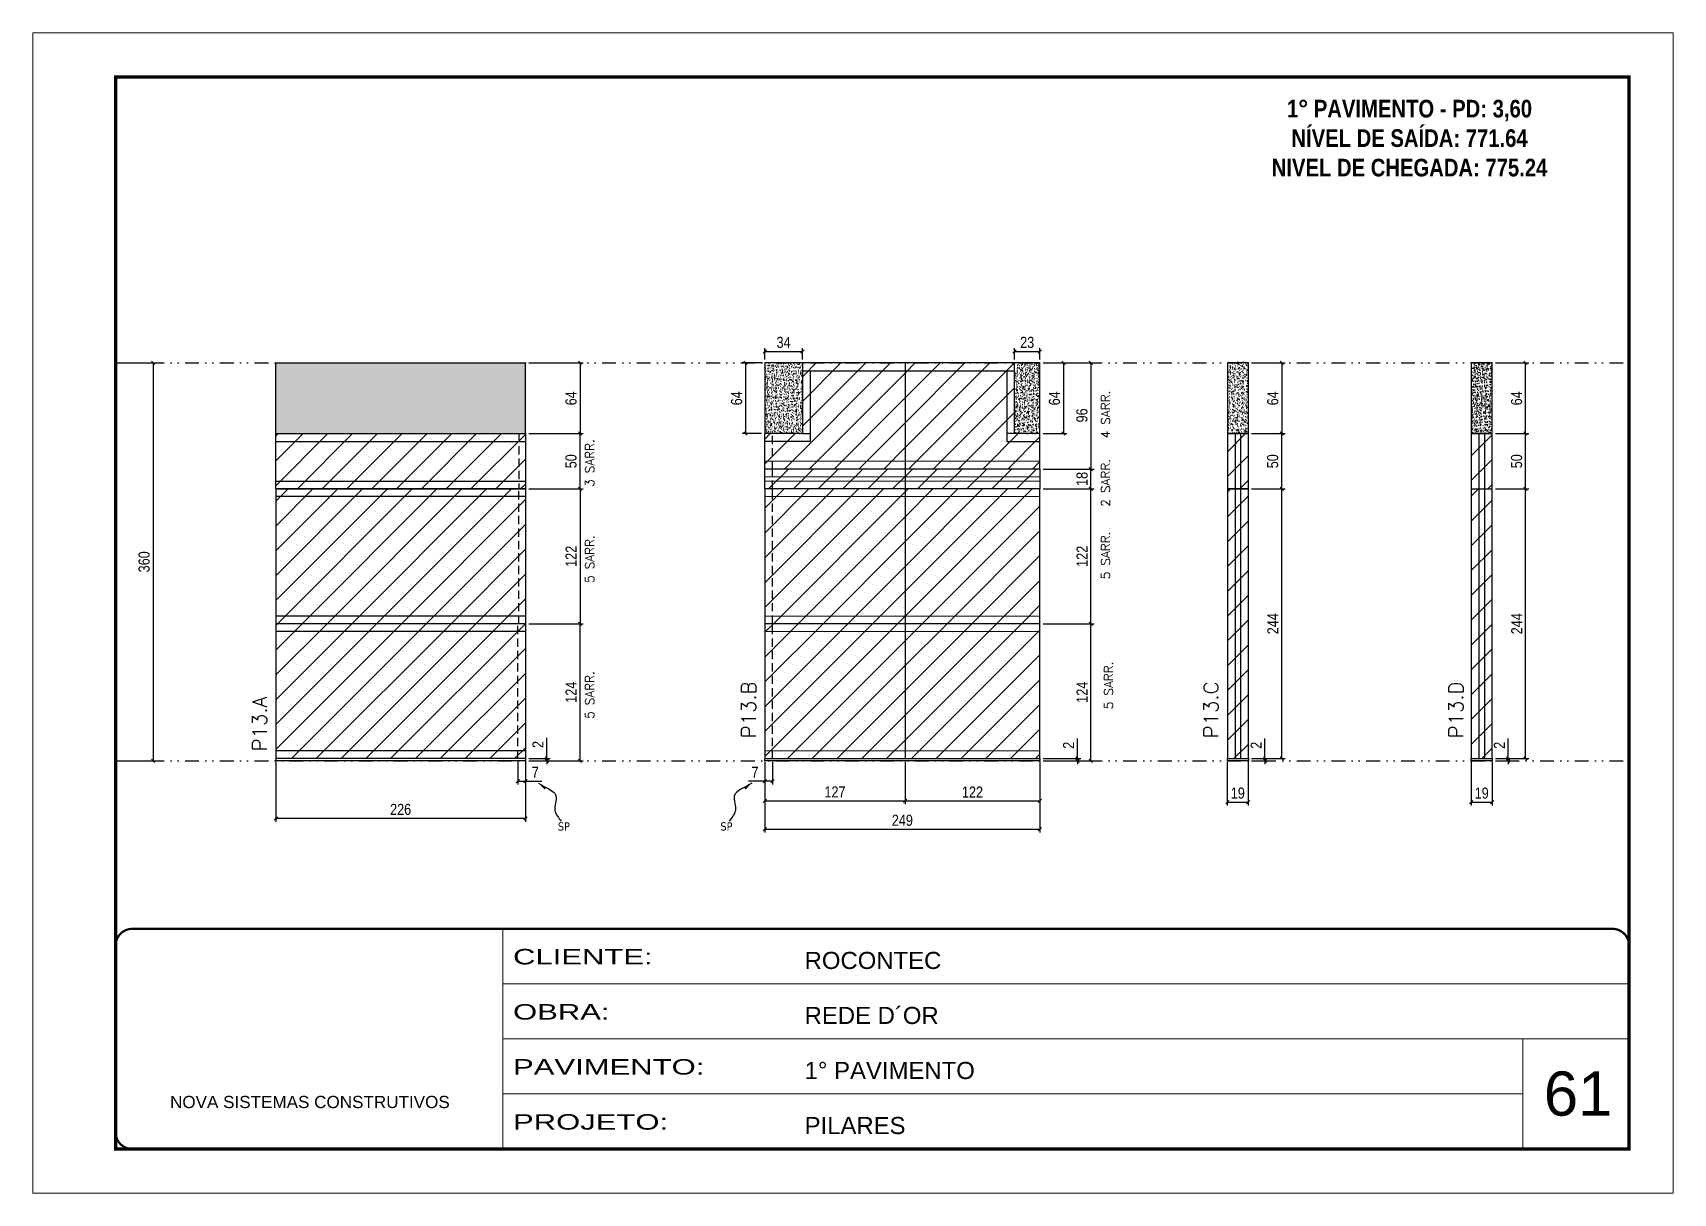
# Model space of a CAD drawing. Extents: x 2949 to 9203, y -16089 to 12527.
# Drawn here: x 2949 to 4434, y -5752 to -4702 of the extents above; entities that cross this region are included whole.
import ezdxf

# ---------------------------------------------------------------- set-up
doc = ezdxf.new("R2010")
doc.units = 0
for name, pattern in [('CONTINUO', [0]), ('DASHED', [0.75, 0.5, -0.25]), ('DIVIDE2', [0.625, 0.25, -0.125, 0, -0.125, 0, -0.125]), ('HIDDEN', [0.375, 0.25, -0.125])]:
    doc.linetypes.add(name, pattern=pattern)
for name, color, linetype, lineweight in [('CARIMBO', 255, 'Continuous', 9), ('Folhas', 255, 'Continuous', 9), ('Hachura', 251, 'Continuous', 9), ('Sarr 2.2x7', 40, 'Continuous', 9), ('SARRAFO DE PRESSAO', 251, 'DASHED', 9), ('Texto Seção', 7, 'Continuous', 15)]:
    doc.layers.add(name, color=color, linetype=linetype, lineweight=lineweight)
for name, color, linetype in [('COTA', 241, 'Continuous'), ('NOMENCLATURA', 7, 'Continuous'), ('Nível', 160, 'Continuous'), ('Painéis', 200, 'Continuous'), ('Romaneio', 10, 'Continuous'), ('SARR_2.2x7', 40, 'Continuous'), ('Sarrafo de Pressão', 42, 'HIDDEN'), ('texto', 7, 'Continuous')]:
    doc.layers.add(name, color=color, linetype=linetype)
doc.styles.add('ARIAL', font='arial.ttf')
doc.styles.add('COTA TECNICA', font='techl___.ttf', dxfattribs={"height": 10})
doc.styles.add('COTA TECNICA-50', font='techl___.ttf', dxfattribs={"height": 10})
doc.styles.add('REGUA-120', font='ROMANS.shx', dxfattribs={"height": 15})
doc.styles.add('ROMANC', font='techb___.ttf', dxfattribs={"height": 2.5})
doc.styles.add('ROMANS', font='romans.shx')
doc.styles.get("Standard").update_dxf_attribs({"font": 'arial.ttf'})
doc.styles.add('Tecnologia', font='')
doc.styles.get('Tecnologia').set_extended_font_data('Forgotten Futurist')
doc.dimstyles.new('COTA PAINEL-50', dxfattribs={"dimtxt": 10, "dimasz": 3, "dimexe": 3, "dimexo": 3, "dimgap": 3, "dimtad": 1, "dimdec": 1, "dimzin": 12, "dimdsep": 46, "dimtxsty": 'COTA TECNICA-50', "dimblk1": 'OBLIQUE', "dimblk2": 'OBLIQUE', "dimsah": 1, "dimcen": 0.9, "dimclrd": 4, "dimclre": 4, "dimclrt": 240, "dimadec": 1, "dimazin": 3, "dimtfac": 1, "dimtdec": 1, "dimtmove": 0, "dimatfit": 3, "dimfxl": 1, "dimtolj": 1, "dimtzin": 12, "dimarcsym": 0})
doc.dimstyles.new('PAINEL', dxfattribs={"dimtxt": 10, "dimasz": 3, "dimexe": 3, "dimexo": 3, "dimgap": 3, "dimtad": 1, "dimdec": 1, "dimzin": 12, "dimdsep": 46, "dimtxsty": 'COTA TECNICA', "dimblk1": 'OBLIQUE', "dimblk2": 'OBLIQUE', "dimsah": 1, "dimcen": 0.9, "dimclrd": 4, "dimclre": 4, "dimclrt": 240, "dimadec": 1, "dimazin": 3, "dimtfac": 1, "dimtdec": 1, "dimtmove": 0, "dimatfit": 3, "dimfxl": 1, "dimtolj": 1, "dimtzin": 12, "dimarcsym": 0})
doc.dimstyles.get("Standard").update_dxf_attribs({"dimtxt": 0.18, "dimasz": 0.18, "dimexe": 0.18, "dimexo": 0.0625, "dimgap": 0.09, "dimtad": 0, "dimtih": 1, "dimtoh": 1, "dimdec": 4, "dimzin": 0, "dimdsep": 46, "dimtxsty": 'Standard', "dimcen": 0.09, "dimadec": 0, "dimazin": 0, "dimtfac": 1, "dimtdec": 4, "dimtofl": 0, "dimtmove": 0, "dimatfit": 3, "dimfxl": 1, "dimtolj": 1, "dimtzin": 0, "dimarcsym": 0})
pattern_1 = [(45, (-129255.467, -37644.947), (-11.2253202, 11.2253202), [])]
pattern_2 = [(45, (-2336.75, -5158.344), (-11.22532, 11.22532), [])]
pattern_3 = [(50, (-129255.4665, -35333.7967), (5.46554007, -0.47817257), [0.5715, -6.2865]), (355, (-129255.4665, -35333.7967), (-1.05730264, 5.73170536), [0.4572, -5.02921753]), (100.4514447, (-129255.011, -35333.8366), (4.40823741, 5.25353256), [0.48570026, -5.34270734]), (46.1842, (-129255.4665, -35332.273), (8.13237123, -1.26126984), [0.85725, -9.42975]), (96.6355576, (-129254.789, -35332.378), (7.122124, 7.42278374), [0.7285507, -8.01406824]), (351.184151, (-129255.4665, -35332.273), (7.122124, 7.42278374), [0.685799, -7.54379196]), (21, (-129254.7045, -35332.6537), (4.54843174, -3.06795595), [0.5715, -6.2865]), (326, (-129254.7045, -35332.6537), (1.85406085, 5.52563898), [0.4572, -5.0292]), (71.451445, (-129254.3255, -35332.9094), (6.40249258, 2.45768307), [0.48570026, -5.34269813]), (37.5, (-129255.4665, -35333.7967), (0.092658098, 2.536651166), [0, -4.96824, 0, -5.1054, 0, -5.04825]), (7.5, (-129255.4665, -35333.7967), (2.004589875, 3.005417245), [0, -2.91084, 0, -4.85394, 0, -1.92405]), (327.5, (-129257.1658, -35333.7967), (4.067717855, -0.17186232), [0, -1.905, 0, -5.9436, 0, -7.8867]), (317.5, (-129257.9278, -35333.7967), (4.44387544, 0.76279473), [0, -2.4765, 0, -3.94716, 0, -5.6007])]
pattern_4 = [(45, (0, 1148.575), (-11.22532, 11.22532), [])]

msp = doc.modelspace()

# ---------------------------------------------------------------- texts
at = {"layer": 'CARIMBO', "style": 'ARIAL'}
msp.add_text('61', height=40, dxfattribs=at).set_placement((4316.89, -5681.75))
at = {"layer": 'NOMENCLATURA', "color": 2, "insert": (4195.36, -4735.83), "char_height": 16, "attachment_point": 2, "style": 'ROMANC'}
msp.add_mtext_dynamic_manual_height_columns('\\P1° PAVIMENTO - PD: 3,60\\PNÍVEL DE SAÍDA: 771.64\\PNIVEL DE CHEGADA: 775.24', width=300.2766, gutter_width=1, heights=[0], dxfattribs=at)
at = {"layer": 'texto', "color": 0, "char_height": 7.5, "attachment_point": 5}
for insert in [(3429.78, -5420.1), (3576.93, -5420.1)]:
    msp.add_mtext('{\\fTahoma|b0|i0|c0|p34;\\C4;SP}', dxfattribs=dict(at, insert=insert))
at = {"layer": 'Texto Seção', "linetype": 'Continuous', "style": 'ROMANS'}
for s, p in [('4 SARR.', (3924.15, -5068.92)), ('3 SARR.', (3457.15, -5112.77)), ('2 SARR.', (3924.15, -5130.73)), ('5 SARR.', (3457.15, -5199.69)), ('5 SARR.', (3924.15, -5196.39)), ('5 SARR.', (3457.15, -5322.7)), ('5 SARR.', (3926.86, -5313.98))]:
    msp.add_text(s, height=8, rotation=90, dxfattribs=at).set_placement(p)
at = {"layer": 'Texto Seção', "style": 'REGUA-120'}
msp.add_text('P13.A', height=13, rotation=90, dxfattribs=at).set_placement((3160.78, -5351.97))
at = {"layer": 'Texto Seção', "char_height": 13, "width": 285.3299, "attachment_point": 7, "rotation": 90, "style": 'REGUA-120'}
for s, insert in [('P13.B', (3603.68, -5340.14)), ('P13.C', (4022.12, -5340.14)), ('P13.D', (4243.91, -5340.14))]:
    msp.add_mtext(s, dxfattribs=dict(at, insert=insert))

# ---------------------------------------------------------------- blocks, each defined once
blk = doc.blocks.new('9999999999')
at = {"color": 30, "linetype": 'CONTINUO'}
for p, q in [((98564.6, 34230.2), (98564.6, 34429.4)), ((98564.6, 34379.6), (99584, 34379.6)), ((98564.6, 34329.8), (99488, 34329.8)), ((99584, 34329.8), (99488, 34329.8)), ((99488, 34329.8), (99488, 34230.2)), ((98564.6, 34280), (99488, 34280))]:
    blk.add_line(p, q, dxfattribs=at)
at = {"color": 30, "linetype": 'CONTINUO', "const_width": 2}
blk.add_lwpolyline([(99584, 34230.2), (99584, 34414.4, 0.414214), (99569, 34429.4), (98229, 34429.4, 0.414214), (98214, 34414.4), (98214, 34245.2, 0.414214), (98229, 34230.2), (99584, 34230.2)], format="xyb", dxfattribs=at)
at = {"layer": 'Folhas'}
blk.add_lwpolyline([(98139, 34190.2), (99624, 34190.2), (99624, 35240.2), (98139, 35240.2)], close=True, dxfattribs=at)
at = {"layer": 'Folhas', "color": 30, "const_width": 3}
blk.add_lwpolyline([(98214, 34230.2), (99584, 34230.2), (99584, 35200.2), (98214, 35200.2)], close=True, dxfattribs=at)
at = {"color": 7, "linetype": 'Continuous', "ltscale": 5, "style": 'ARIAL'}
for s, height, p in [('ROCONTEC', 15.48, (98837.7, 34393.1)), ('REDE D´OR', 15.48, (98837.7, 34343.3)), ('1° PAVIMENTO', 15.483, (98837.7, 34293.5)), ('NOVA SISTEMAS CONSTRUTIVOS', 11.059, (98263.2, 34267.2)), ('PILARES', 15.48, (98837.7, 34243.7))]:
    blk.add_text(s, height=height, dxfattribs=at).set_placement(p)
at = {"layer": 'Folhas', "color": 7, "style": 'Tecnologia', "width": 1.5}
for s, p in [('CLIENTE:', (98573.7, 34397.2)), ('OBRA:', (98573.7, 34347.3)), ('PAVIMENTO:', (98573.7, 34297.5)), ('PROJETO:', (98573.7, 34247.7))]:
    blk.add_text(s, height=14, dxfattribs=at).set_placement(p)
blk = doc.blocks.new('_Oblique')
at = {"color": 0, "linetype": 'ByBlock', "lineweight": -2}
blk.add_line((-0.5, -0.5), (0.5, 0.5), dxfattribs=at)
blk = doc.blocks.new('*D2394')
at = {"layer": 'COTA', "color": 4, "linetype": 'ByBlock', "lineweight": -2, "transparency": 16777216}
for p, q in [((3027, -5000.6), (3061, -5000.6)), ((3058, -5000.6), (3058, -5360.6)), ((3027, -5360.6), (3061, -5360.6))]:
    blk.add_line(p, q, dxfattribs=at)
at = {"layer": 'Defpoints', "color": 0, "linetype": 'ByBlock', "transparency": 16777216}
for p in [(3024, -5000.6), (3024, -5360.6), (3058, -5360.6)]:
    blk.add_point(p, dxfattribs=at)
at = {"layer": 'COTA', "color": 4, "linetype": 'ByBlock', "lineweight": -2, "transparency": 16777216, "xscale": 3, "yscale": 3, "zscale": 3}
for p, rotation in [((3058, -5000.6), 90), ((3058, -5360.6), 270)]:
    blk.add_blockref('_Oblique', p, dxfattribs=dict(at, rotation=rotation))
at = {"layer": 'COTA', "color": 240, "linetype": 'ByBlock', "transparency": 16777216, "insert": (3049.8, -5180.6), "char_height": 10, "attachment_point": 5, "rotation": 90, "style": 'COTA TECNICA'}
blk.add_mtext('\\A1;360', dxfattribs=at)
blk = doc.blocks.new('*D2362')
at = {"layer": 'COTA', "color": 4, "lineweight": -2, "transparency": 16777216}
for p, q in [((3169, -5361.6), (3169, -5415.8)), ((3395, -5361.6), (3395, -5415.8)), ((3395, -5412.8), (3169, -5412.8))]:
    blk.add_line(p, q, dxfattribs=at)
at = {"layer": 'Defpoints', "color": 0, "transparency": 16777216}
for p in [(3169, -5358.6), (3395, -5358.6), (3169, -5412.8)]:
    blk.add_point(p, dxfattribs=at)
at = {"layer": 'COTA', "color": 4, "lineweight": -2, "transparency": 16777216, "xscale": 3, "yscale": 3, "zscale": 3, "rotation": 180}
blk.add_blockref('_Oblique', (3169, -5412.8), dxfattribs=at)
at = {"layer": 'COTA', "color": 4, "lineweight": -2, "transparency": 16777216, "xscale": 3, "yscale": 3, "zscale": 3}
blk.add_blockref('_Oblique', (3395, -5412.8), dxfattribs=at)
at = {"layer": 'COTA', "color": 240, "transparency": 16777216, "insert": (3282, -5404.7), "char_height": 10, "attachment_point": 5, "style": 'COTA TECNICA'}
blk.add_mtext('\\A1;226', dxfattribs=at)
blk = doc.blocks.new('*D2363')
at = {"layer": 'COTA', "color": 4, "lineweight": -2, "transparency": 16777216}
for p, q in [((3388, -5361.6), (3388, -5382.1)), ((3395, -5363.6), (3395, -5382.1)), ((3388, -5379.1), (3395, -5379.1)), ((3395, -5379.1), (3409.7, -5379.1))]:
    blk.add_line(p, q, dxfattribs=at)
at = {"layer": 'Defpoints', "color": 0, "transparency": 16777216}
for p in [(3388, -5358.6), (3395, -5360.6), (3395, -5379.1)]:
    blk.add_point(p, dxfattribs=at)
at = {"layer": 'COTA', "color": 4, "lineweight": -2, "transparency": 16777216, "xscale": 3, "yscale": 3, "zscale": 3, "rotation": 180}
blk.add_blockref('_Oblique', (3388, -5379.1), dxfattribs=at)
at = {"layer": 'COTA', "color": 4, "lineweight": -2, "transparency": 16777216, "xscale": 3, "yscale": 3, "zscale": 3}
blk.add_blockref('_Oblique', (3395, -5379.1), dxfattribs=at)
at = {"layer": 'COTA', "color": 240, "transparency": 16777216, "insert": (3403.9, -5371), "char_height": 10, "attachment_point": 5, "style": 'COTA TECNICA-50'}
blk.add_mtext('\\A1;7', dxfattribs=at)
blk = doc.blocks.new('*D2364')
at = {"layer": 'Defpoints', "color": 0, "linetype": 'ByBlock', "transparency": 16777216}
for p in [(3395, -5236.6), (3444.4, -5236.6), (3395, -5360.6)]:
    blk.add_point(p, dxfattribs=at)
at = {"layer": 'Romaneio', "color": 4, "linetype": 'ByBlock', "lineweight": -2, "transparency": 16777216}
for p, q in [((3398, -5236.6), (3447.4, -5236.6)), ((3444.4, -5360.6), (3444.4, -5236.6)), ((3398, -5360.6), (3447.4, -5360.6))]:
    blk.add_line(p, q, dxfattribs=at)
at = {"layer": 'Romaneio', "color": 4, "linetype": 'ByBlock', "lineweight": -2, "transparency": 16777216, "xscale": 3, "yscale": 3, "zscale": 3}
for p, rotation in [((3444.4, -5236.6), 90), ((3444.4, -5360.6), 270)]:
    blk.add_blockref('_Oblique', p, dxfattribs=dict(at, rotation=rotation))
at = {"layer": 'Romaneio', "color": 240, "linetype": 'ByBlock', "transparency": 16777216, "insert": (3436.3, -5298.6), "char_height": 10, "attachment_point": 5, "rotation": 90, "style": 'COTA TECNICA'}
blk.add_mtext('\\A1;124', dxfattribs=at)
blk = doc.blocks.new('*D2365')
at = {"layer": 'COTA', "color": 4, "lineweight": -2, "transparency": 16777216}
for p, q in [((3414.3, -5358.6), (3414.3, -5339.8)), ((3398, -5358.6), (3417.3, -5358.6)), ((3398, -5360.6), (3417.3, -5360.6)), ((3414.3, -5360.6), (3414.3, -5358.6)), ((3414.3, -5360.6), (3414.3, -5363.6))]:
    blk.add_line(p, q, dxfattribs=at)
at = {"layer": 'Defpoints', "color": 0, "transparency": 16777216}
for p in [(3395, -5358.6), (3395, -5360.6), (3414.3, -5360.6)]:
    blk.add_point(p, dxfattribs=at)
at = {"layer": 'COTA', "color": 4, "lineweight": -2, "transparency": 16777216, "xscale": 3, "yscale": 3, "zscale": 3}
for p, rotation in [((3414.3, -5358.6), 270), ((3414.3, -5360.6), 90)]:
    blk.add_blockref('_Oblique', p, dxfattribs=dict(at, rotation=rotation))
at = {"layer": 'COTA', "color": 240, "transparency": 16777216, "insert": (3406.3, -5345.9), "char_height": 10, "attachment_point": 5, "rotation": 90, "style": 'COTA TECNICA-50'}
blk.add_mtext('\\A1;2', dxfattribs=at)
blk = doc.blocks.new('*D2366')
at = {"layer": 'COTA', "color": 4, "lineweight": -2, "transparency": 16777216}
for p, q in [((3611.7, -5361.6), (3611.7, -5425.6)), ((3860.7, -5361.6), (3860.7, -5425.6)), ((3611.7, -5422.6), (3860.7, -5422.6))]:
    blk.add_line(p, q, dxfattribs=at)
at = {"layer": 'Defpoints', "color": 0, "transparency": 16777216}
for p in [(3611.7, -5358.6), (3860.7, -5358.6), (3860.7, -5422.6)]:
    blk.add_point(p, dxfattribs=at)
at = {"layer": 'COTA', "color": 4, "lineweight": -2, "transparency": 16777216, "xscale": 3, "yscale": 3, "zscale": 3, "rotation": 180}
blk.add_blockref('_Oblique', (3611.7, -5422.6), dxfattribs=at)
at = {"layer": 'COTA', "color": 4, "lineweight": -2, "transparency": 16777216, "xscale": 3, "yscale": 3, "zscale": 3}
blk.add_blockref('_Oblique', (3860.7, -5422.6), dxfattribs=at)
at = {"layer": 'COTA', "color": 240, "transparency": 16777216, "insert": (3736.2, -5414.5), "char_height": 10, "attachment_point": 5, "style": 'COTA TECNICA'}
blk.add_mtext('\\A1;249', dxfattribs=at)
blk = doc.blocks.new('*D2367')
at = {"layer": 'COTA', "color": 4, "lineweight": -2, "transparency": 16777216}
for p, q in [((3611.7, -5363.6), (3611.7, -5382.1)), ((3618.7, -5361.6), (3618.7, -5382.1)), ((3611.7, -5379.1), (3597, -5379.1)), ((3618.7, -5379.1), (3611.7, -5379.1))]:
    blk.add_line(p, q, dxfattribs=at)
at = {"layer": 'Defpoints', "color": 0, "transparency": 16777216}
for p in [(3611.7, -5360.6), (3618.7, -5358.6), (3611.7, -5379.1)]:
    blk.add_point(p, dxfattribs=at)
at = {"layer": 'COTA', "color": 4, "lineweight": -2, "transparency": 16777216, "xscale": 3, "yscale": 3, "zscale": 3, "rotation": 180}
blk.add_blockref('_Oblique', (3611.7, -5379.1), dxfattribs=at)
at = {"layer": 'COTA', "color": 4, "lineweight": -2, "transparency": 16777216, "xscale": 3, "yscale": 3, "zscale": 3}
blk.add_blockref('_Oblique', (3618.7, -5379.1), dxfattribs=at)
at = {"layer": 'COTA', "color": 240, "transparency": 16777216, "insert": (3602.8, -5371), "char_height": 10, "attachment_point": 5, "style": 'COTA TECNICA-50'}
blk.add_mtext('\\A1;7', dxfattribs=at)
blk = doc.blocks.new('*D2368')
at = {"layer": 'COTA', "color": 4, "lineweight": -2, "transparency": 16777216}
for p, q in [((3863.7, -5236.6), (3909.9, -5236.6)), ((3906.9, -5360.6), (3906.9, -5236.6)), ((3863.7, -5360.6), (3909.9, -5360.6))]:
    blk.add_line(p, q, dxfattribs=at)
at = {"layer": 'Defpoints', "color": 0, "transparency": 16777216}
for p in [(3860.7, -5236.6), (3906.9, -5236.6), (3860.7, -5360.6)]:
    blk.add_point(p, dxfattribs=at)
at = {"layer": 'COTA', "color": 4, "lineweight": -2, "transparency": 16777216, "xscale": 3, "yscale": 3, "zscale": 3}
for p, rotation in [((3906.9, -5236.6), 90), ((3906.9, -5360.6), 270)]:
    blk.add_blockref('_Oblique', p, dxfattribs=dict(at, rotation=rotation))
at = {"layer": 'COTA', "color": 240, "transparency": 16777216, "insert": (3898.9, -5298.6), "char_height": 10, "attachment_point": 5, "rotation": 90, "style": 'COTA TECNICA-50'}
blk.add_mtext('\\A1;124', dxfattribs=at)
blk = doc.blocks.new('*D2369')
at = {"layer": 'COTA', "color": 4, "lineweight": -2, "transparency": 16777216}
for p, q in [((3894.7, -5358.6), (3894.7, -5340.5)), ((3863.7, -5358.6), (3897.7, -5358.6)), ((3863.7, -5360.6), (3897.7, -5360.6)), ((3894.7, -5360.6), (3894.7, -5358.6)), ((3894.7, -5360.6), (3894.7, -5363.6))]:
    blk.add_line(p, q, dxfattribs=at)
at = {"layer": 'Defpoints', "color": 0, "transparency": 16777216}
for p in [(3860.7, -5358.6), (3860.7, -5360.6), (3894.7, -5360.6)]:
    blk.add_point(p, dxfattribs=at)
at = {"layer": 'COTA', "color": 4, "lineweight": -2, "transparency": 16777216, "xscale": 3, "yscale": 3, "zscale": 3}
for p, rotation in [((3894.7, -5358.6), 270), ((3894.7, -5360.6), 90)]:
    blk.add_blockref('_Oblique', p, dxfattribs=dict(at, rotation=rotation))
at = {"layer": 'COTA', "color": 240, "transparency": 16777216, "insert": (3886.7, -5346.6), "char_height": 10, "attachment_point": 5, "rotation": 90, "style": 'COTA TECNICA-50'}
blk.add_mtext('\\A1;2', dxfattribs=at)
blk = doc.blocks.new('*D2370')
at = {"layer": 'COTA', "color": 4, "linetype": 'ByBlock', "lineweight": -2, "transparency": 16777216}
for p, q in [((3863.7, -5000.6), (3909.9, -5000.6)), ((3906.9, -5000.6), (3906.9, -5096.6)), ((3863.7, -5096.6), (3909.9, -5096.6))]:
    blk.add_line(p, q, dxfattribs=at)
at = {"layer": 'Defpoints', "color": 0, "linetype": 'ByBlock', "transparency": 16777216}
for p in [(3860.7, -5000.6), (3860.7, -5096.6), (3906.9, -5096.6)]:
    blk.add_point(p, dxfattribs=at)
at = {"layer": 'COTA', "color": 4, "linetype": 'ByBlock', "lineweight": -2, "transparency": 16777216, "xscale": 3, "yscale": 3, "zscale": 3}
for p, rotation in [((3906.9, -5000.6), 90), ((3906.9, -5096.6), 270)]:
    blk.add_blockref('_Oblique', p, dxfattribs=dict(at, rotation=rotation))
at = {"layer": 'COTA', "color": 240, "linetype": 'ByBlock', "transparency": 16777216, "insert": (3898.8, -5048.1), "char_height": 10, "attachment_point": 5, "rotation": 90, "style": 'COTA TECNICA'}
blk.add_mtext('\\A1;96', dxfattribs=at)
blk = doc.blocks.new('*D2371')
at = {"layer": 'COTA', "color": 4, "linetype": 'ByBlock', "lineweight": -2, "transparency": 16777216}
for p, q in [((3863.7, -5114.6), (3909.9, -5114.6)), ((3906.9, -5236.6), (3906.9, -5114.6)), ((3863.7, -5236.6), (3909.9, -5236.6))]:
    blk.add_line(p, q, dxfattribs=at)
at = {"layer": 'Defpoints', "color": 0, "linetype": 'ByBlock', "transparency": 16777216}
for p in [(3860.7, -5114.6), (3906.9, -5114.6), (3860.7, -5236.6)]:
    blk.add_point(p, dxfattribs=at)
at = {"layer": 'COTA', "color": 4, "linetype": 'ByBlock', "lineweight": -2, "transparency": 16777216, "xscale": 3, "yscale": 3, "zscale": 3}
for p, rotation in [((3906.9, -5114.6), 90), ((3906.9, -5236.6), 270)]:
    blk.add_blockref('_Oblique', p, dxfattribs=dict(at, rotation=rotation))
at = {"layer": 'COTA', "color": 240, "linetype": 'ByBlock', "transparency": 16777216, "insert": (3898.9, -5175.6), "char_height": 10, "attachment_point": 5, "rotation": 90, "style": 'COTA TECNICA'}
blk.add_mtext('\\A1;122', dxfattribs=at)
blk = doc.blocks.new('*D2395')
at = {"layer": 'COTA', "color": 4, "linetype": 'ByBlock', "lineweight": -2, "transparency": 16777216}
for p, q in [((3611.7, -5361.6), (3611.7, -5399.9)), ((3738.7, -5361.6), (3738.7, -5399.9)), ((3611.7, -5396.9), (3738.7, -5396.9))]:
    blk.add_line(p, q, dxfattribs=at)
at = {"layer": 'Defpoints', "color": 0, "linetype": 'ByBlock', "transparency": 16777216}
for p in [(3611.7, -5358.6), (3738.7, -5358.6), (3738.7, -5396.9)]:
    blk.add_point(p, dxfattribs=at)
at = {"layer": 'COTA', "color": 4, "linetype": 'ByBlock', "lineweight": -2, "transparency": 16777216, "xscale": 3, "yscale": 3, "zscale": 3, "rotation": 180}
blk.add_blockref('_Oblique', (3611.7, -5396.9), dxfattribs=at)
at = {"layer": 'COTA', "color": 4, "linetype": 'ByBlock', "lineweight": -2, "transparency": 16777216, "xscale": 3, "yscale": 3, "zscale": 3}
blk.add_blockref('_Oblique', (3738.7, -5396.9), dxfattribs=at)
at = {"layer": 'COTA', "color": 240, "linetype": 'ByBlock', "transparency": 16777216, "insert": (3675.2, -5388.8), "char_height": 10, "attachment_point": 5, "style": 'COTA TECNICA'}
blk.add_mtext('\\A1;127', dxfattribs=at)
blk = doc.blocks.new('*D2396')
at = {"layer": 'COTA', "color": 4, "linetype": 'ByBlock', "lineweight": -2, "transparency": 16777216}
for p, q in [((3738.7, -5361.6), (3738.7, -5399.9)), ((3860.7, -5363.6), (3860.7, -5399.9)), ((3738.7, -5396.9), (3860.7, -5396.9))]:
    blk.add_line(p, q, dxfattribs=at)
at = {"layer": 'Defpoints', "color": 0, "linetype": 'ByBlock', "transparency": 16777216}
for p in [(3738.7, -5358.6), (3860.7, -5360.6), (3860.7, -5396.9)]:
    blk.add_point(p, dxfattribs=at)
at = {"layer": 'COTA', "color": 4, "linetype": 'ByBlock', "lineweight": -2, "transparency": 16777216, "xscale": 3, "yscale": 3, "zscale": 3, "rotation": 180}
blk.add_blockref('_Oblique', (3738.7, -5396.9), dxfattribs=at)
at = {"layer": 'COTA', "color": 4, "linetype": 'ByBlock', "lineweight": -2, "transparency": 16777216, "xscale": 3, "yscale": 3, "zscale": 3}
blk.add_blockref('_Oblique', (3860.7, -5396.9), dxfattribs=at)
at = {"layer": 'COTA', "color": 240, "linetype": 'ByBlock', "transparency": 16777216, "insert": (3799.7, -5388.9), "char_height": 10, "attachment_point": 5, "style": 'COTA TECNICA'}
blk.add_mtext('\\A1;122', dxfattribs=at)
blk = doc.blocks.new('*D2383')
at = {"layer": 'COTA', "color": 4, "linetype": 'ByBlock', "lineweight": -2, "transparency": 16777216}
for p, q in [((3863.7, -5000.6), (3885, -5000.6)), ((3882, -5000.6), (3882, -5064.6)), ((3863.7, -5064.6), (3885, -5064.6))]:
    blk.add_line(p, q, dxfattribs=at)
at = {"layer": 'Defpoints', "color": 0, "linetype": 'ByBlock', "transparency": 16777216}
for p in [(3860.7, -5000.6), (3860.7, -5064.6), (3882, -5064.6)]:
    blk.add_point(p, dxfattribs=at)
at = {"layer": 'COTA', "color": 4, "linetype": 'ByBlock', "lineweight": -2, "transparency": 16777216, "xscale": 3, "yscale": 3, "zscale": 3}
for p, rotation in [((3882, -5000.6), 90), ((3882, -5064.6), 270)]:
    blk.add_blockref('_Oblique', p, dxfattribs=dict(at, rotation=rotation))
at = {"layer": 'COTA', "color": 240, "linetype": 'ByBlock', "transparency": 16777216, "insert": (3873.9, -5032.6), "char_height": 10, "attachment_point": 5, "rotation": 90, "style": 'COTA TECNICA'}
blk.add_mtext('\\A1;64', dxfattribs=at)
blk = doc.blocks.new('*D2384')
at = {"layer": 'COTA', "color": 4, "linetype": 'ByBlock', "lineweight": -2, "transparency": 16777216}
for p, q in [((3608.7, -5000.6), (3591.3, -5000.6)), ((3594.3, -5000.6), (3594.3, -5064.6)), ((3608.7, -5064.6), (3591.3, -5064.6))]:
    blk.add_line(p, q, dxfattribs=at)
at = {"layer": 'Defpoints', "color": 0, "linetype": 'ByBlock', "transparency": 16777216}
for p in [(3611.7, -5000.6), (3594.3, -5064.6), (3611.7, -5064.6)]:
    blk.add_point(p, dxfattribs=at)
at = {"layer": 'COTA', "color": 4, "linetype": 'ByBlock', "lineweight": -2, "transparency": 16777216, "xscale": 3, "yscale": 3, "zscale": 3}
for p, rotation in [((3594.3, -5000.6), 90), ((3594.3, -5064.6), 270)]:
    blk.add_blockref('_Oblique', p, dxfattribs=dict(at, rotation=rotation))
at = {"layer": 'COTA', "color": 240, "linetype": 'ByBlock', "transparency": 16777216, "insert": (3586.2, -5032.6), "char_height": 10, "attachment_point": 5, "rotation": 90, "style": 'COTA TECNICA'}
blk.add_mtext('\\A1;64', dxfattribs=at)
blk = doc.blocks.new('*D2385')
at = {"layer": 'COTA', "color": 4, "linetype": 'ByBlock', "lineweight": -2, "transparency": 16777216}
for p, q in [((3611.7, -4997.6), (3611.7, -4987.3)), ((3645.7, -4997.6), (3645.7, -4987.3)), ((3611.7, -4990.3), (3645.7, -4990.3))]:
    blk.add_line(p, q, dxfattribs=at)
at = {"layer": 'Defpoints', "color": 0, "linetype": 'ByBlock', "transparency": 16777216}
for p in [(3611.7, -5000.6), (3645.7, -4990.3), (3645.7, -5000.6)]:
    blk.add_point(p, dxfattribs=at)
at = {"layer": 'COTA', "color": 4, "linetype": 'ByBlock', "lineweight": -2, "transparency": 16777216, "xscale": 3, "yscale": 3, "zscale": 3, "rotation": 180}
blk.add_blockref('_Oblique', (3611.7, -4990.3), dxfattribs=at)
at = {"layer": 'COTA', "color": 4, "linetype": 'ByBlock', "lineweight": -2, "transparency": 16777216, "xscale": 3, "yscale": 3, "zscale": 3}
blk.add_blockref('_Oblique', (3645.7, -4990.3), dxfattribs=at)
at = {"layer": 'COTA', "color": 240, "linetype": 'ByBlock', "transparency": 16777216, "insert": (3628.7, -4982.1), "char_height": 10, "attachment_point": 5, "style": 'COTA TECNICA'}
blk.add_mtext('\\A1;34', dxfattribs=at)
blk = doc.blocks.new('*D2386')
at = {"layer": 'COTA', "color": 4, "linetype": 'ByBlock', "lineweight": -2, "transparency": 16777216}
for p, q in [((3837.7, -4997.6), (3837.7, -4987.3)), ((3860.7, -4997.6), (3860.7, -4987.3)), ((3837.7, -4990.3), (3860.7, -4990.3))]:
    blk.add_line(p, q, dxfattribs=at)
at = {"layer": 'Defpoints', "color": 0, "linetype": 'ByBlock', "transparency": 16777216}
for p in [(3837.7, -5000.6), (3860.7, -4990.3), (3860.7, -5000.6)]:
    blk.add_point(p, dxfattribs=at)
at = {"layer": 'COTA', "color": 4, "linetype": 'ByBlock', "lineweight": -2, "transparency": 16777216, "xscale": 3, "yscale": 3, "zscale": 3, "rotation": 180}
blk.add_blockref('_Oblique', (3837.7, -4990.3), dxfattribs=at)
at = {"layer": 'COTA', "color": 4, "linetype": 'ByBlock', "lineweight": -2, "transparency": 16777216, "xscale": 3, "yscale": 3, "zscale": 3}
blk.add_blockref('_Oblique', (3860.7, -4990.3), dxfattribs=at)
at = {"layer": 'COTA', "color": 240, "linetype": 'ByBlock', "transparency": 16777216, "insert": (3849.2, -4982.1), "char_height": 10, "attachment_point": 5, "style": 'COTA TECNICA'}
blk.add_mtext('\\A1;23', dxfattribs=at)
blk = doc.blocks.new('*D2387')
at = {"layer": 'COTA', "color": 4, "linetype": 'ByBlock', "lineweight": -2, "transparency": 16777216}
for p, q in [((3398, -5114.6), (3447.4, -5114.6)), ((3444.4, -5114.6), (3444.4, -5236.6)), ((3398, -5236.6), (3447.4, -5236.6))]:
    blk.add_line(p, q, dxfattribs=at)
at = {"layer": 'Defpoints', "color": 0, "linetype": 'ByBlock', "transparency": 16777216}
for p in [(3395, -5114.6), (3395, -5236.6), (3444.4, -5236.6)]:
    blk.add_point(p, dxfattribs=at)
at = {"layer": 'COTA', "color": 4, "linetype": 'ByBlock', "lineweight": -2, "transparency": 16777216, "xscale": 3, "yscale": 3, "zscale": 3}
for p, rotation in [((3444.4, -5114.6), 90), ((3444.4, -5236.6), 270)]:
    blk.add_blockref('_Oblique', p, dxfattribs=dict(at, rotation=rotation))
at = {"layer": 'COTA', "color": 240, "linetype": 'ByBlock', "transparency": 16777216, "insert": (3436.3, -5175.6), "char_height": 10, "attachment_point": 5, "rotation": 90, "style": 'COTA TECNICA'}
blk.add_mtext('\\A1;122', dxfattribs=at)
blk = doc.blocks.new('*D2388')
at = {"layer": 'COTA', "color": 4, "linetype": 'ByBlock', "lineweight": -2, "transparency": 16777216}
for p, q in [((3398, -5000.6), (3447.4, -5000.6)), ((3444.4, -5000.6), (3444.4, -5064.6)), ((3398, -5064.6), (3447.4, -5064.6))]:
    blk.add_line(p, q, dxfattribs=at)
at = {"layer": 'Defpoints', "color": 0, "linetype": 'ByBlock', "transparency": 16777216}
for p in [(3395, -5000.6), (3395, -5064.6), (3444.4, -5064.6)]:
    blk.add_point(p, dxfattribs=at)
at = {"layer": 'COTA', "color": 4, "linetype": 'ByBlock', "lineweight": -2, "transparency": 16777216, "xscale": 3, "yscale": 3, "zscale": 3}
for p, rotation in [((3444.4, -5000.6), 90), ((3444.4, -5064.6), 270)]:
    blk.add_blockref('_Oblique', p, dxfattribs=dict(at, rotation=rotation))
at = {"layer": 'COTA', "color": 240, "linetype": 'ByBlock', "transparency": 16777216, "insert": (3436.3, -5032.6), "char_height": 10, "attachment_point": 5, "rotation": 90, "style": 'COTA TECNICA'}
blk.add_mtext('\\A1;64', dxfattribs=at)
blk = doc.blocks.new('*D2349')
at = {"layer": 'COTA', "color": 4, "lineweight": -2, "transparency": 16777216}
for p, q in [((4030.4, -5361.6), (4030.4, -5401)), ((4049.4, -5361.6), (4049.4, -5401)), ((4030.4, -5398), (4049.4, -5398))]:
    blk.add_line(p, q, dxfattribs=at)
at = {"layer": 'Defpoints', "color": 0, "transparency": 16777216}
for p in [(4030.4, -5358.6), (4049.4, -5358.6), (4049.4, -5398)]:
    blk.add_point(p, dxfattribs=at)
at = {"layer": 'COTA', "color": 4, "lineweight": -2, "transparency": 16777216, "xscale": 3, "yscale": 3, "zscale": 3, "rotation": 180}
blk.add_blockref('_Oblique', (4030.4, -5398), dxfattribs=at)
at = {"layer": 'COTA', "color": 4, "lineweight": -2, "transparency": 16777216, "xscale": 3, "yscale": 3, "zscale": 3}
blk.add_blockref('_Oblique', (4049.4, -5398), dxfattribs=at)
at = {"layer": 'COTA', "color": 240, "transparency": 16777216, "insert": (4039.9, -5389.9), "char_height": 10, "attachment_point": 5, "style": 'COTA TECNICA'}
blk.add_mtext('\\A1;19', dxfattribs=at)
blk = doc.blocks.new('*D2350')
at = {"layer": 'COTA', "color": 4, "lineweight": -2, "transparency": 16777216}
for p, q in [((4251.2, -5361.6), (4251.2, -5401)), ((4270.2, -5361.6), (4270.2, -5401)), ((4251.2, -5398), (4270.2, -5398))]:
    blk.add_line(p, q, dxfattribs=at)
at = {"layer": 'Defpoints', "color": 0, "transparency": 16777216}
for p in [(4251.2, -5358.6), (4270.2, -5358.6), (4270.2, -5398)]:
    blk.add_point(p, dxfattribs=at)
at = {"layer": 'COTA', "color": 4, "lineweight": -2, "transparency": 16777216, "xscale": 3, "yscale": 3, "zscale": 3, "rotation": 180}
blk.add_blockref('_Oblique', (4251.2, -5398), dxfattribs=at)
at = {"layer": 'COTA', "color": 4, "lineweight": -2, "transparency": 16777216, "xscale": 3, "yscale": 3, "zscale": 3}
blk.add_blockref('_Oblique', (4270.2, -5398), dxfattribs=at)
at = {"layer": 'COTA', "color": 240, "transparency": 16777216, "insert": (4260.7, -5389.9), "char_height": 10, "attachment_point": 5, "style": 'COTA TECNICA'}
blk.add_mtext('\\A1;19', dxfattribs=at)
blk = doc.blocks.new('*D2351')
at = {"layer": 'COTA', "color": 4, "lineweight": -2, "transparency": 16777216}
for p, q in [((4273.2, -5000.6), (4303.4, -5000.6)), ((4300.4, -5064.6), (4300.4, -5000.6)), ((4273.2, -5064.6), (4303.4, -5064.6))]:
    blk.add_line(p, q, dxfattribs=at)
at = {"layer": 'Defpoints', "color": 0, "transparency": 16777216}
for p in [(4270.2, -5000.6), (4300.4, -5000.6), (4270.2, -5064.6)]:
    blk.add_point(p, dxfattribs=at)
at = {"layer": 'COTA', "color": 4, "lineweight": -2, "transparency": 16777216, "xscale": 3, "yscale": 3, "zscale": 3}
for p, rotation in [((4300.4, -5000.6), 90), ((4300.4, -5064.6), 270)]:
    blk.add_blockref('_Oblique', p, dxfattribs=dict(at, rotation=rotation))
at = {"layer": 'COTA', "color": 240, "transparency": 16777216, "insert": (4292.3, -5032.6), "char_height": 10, "attachment_point": 5, "rotation": 90, "style": 'COTA TECNICA'}
blk.add_mtext('\\A1;64', dxfattribs=at)
blk = doc.blocks.new('*D2352')
at = {"layer": 'COTA', "color": 4, "lineweight": -2, "transparency": 16777216}
for p, q in [((4064.5, -5358.6), (4064.5, -5340.5)), ((4052.4, -5358.6), (4067.5, -5358.6)), ((4052.4, -5360.6), (4067.5, -5360.6)), ((4064.5, -5360.6), (4064.5, -5358.6)), ((4064.5, -5360.6), (4064.5, -5363.6))]:
    blk.add_line(p, q, dxfattribs=at)
at = {"layer": 'Defpoints', "color": 0, "transparency": 16777216}
for p in [(4049.4, -5358.6), (4049.4, -5360.6), (4064.5, -5358.6)]:
    blk.add_point(p, dxfattribs=at)
at = {"layer": 'COTA', "color": 4, "lineweight": -2, "transparency": 16777216, "xscale": 3, "yscale": 3, "zscale": 3}
for p, rotation in [((4064.5, -5358.6), 270), ((4064.5, -5360.6), 90)]:
    blk.add_blockref('_Oblique', p, dxfattribs=dict(at, rotation=rotation))
at = {"layer": 'COTA', "color": 240, "transparency": 16777216, "insert": (4056.5, -5346.6), "char_height": 10, "attachment_point": 5, "rotation": 90, "style": 'COTA TECNICA-50'}
blk.add_mtext('\\A1;2', dxfattribs=at)
blk = doc.blocks.new('*D2389')
at = {"layer": 'COTA', "color": 4, "linetype": 'ByBlock', "lineweight": -2, "transparency": 16777216}
for p, q in [((4052.4, -5000.6), (4082.7, -5000.6)), ((4079.7, -5000.6), (4079.7, -5064.6)), ((4052.4, -5064.6), (4082.7, -5064.6))]:
    blk.add_line(p, q, dxfattribs=at)
at = {"layer": 'Defpoints', "color": 0, "linetype": 'ByBlock', "transparency": 16777216}
for p in [(4049.4, -5000.6), (4049.4, -5064.6), (4079.7, -5064.6)]:
    blk.add_point(p, dxfattribs=at)
at = {"layer": 'COTA', "color": 4, "linetype": 'ByBlock', "lineweight": -2, "transparency": 16777216, "xscale": 3, "yscale": 3, "zscale": 3}
for p, rotation in [((4079.7, -5000.6), 90), ((4079.7, -5064.6), 270)]:
    blk.add_blockref('_Oblique', p, dxfattribs=dict(at, rotation=rotation))
at = {"layer": 'COTA', "color": 240, "linetype": 'ByBlock', "transparency": 16777216, "insert": (4071.6, -5032.6), "char_height": 10, "attachment_point": 5, "rotation": 90, "style": 'COTA TECNICA'}
blk.add_mtext('\\A1;64', dxfattribs=at)
blk = doc.blocks.new('*D2390')
at = {"layer": 'COTA', "color": 4, "linetype": 'ByBlock', "lineweight": -2, "transparency": 16777216}
for p, q in [((4052.4, -5114.6), (4082.7, -5114.6)), ((4079.7, -5358.6), (4079.7, -5114.6)), ((4052.4, -5358.6), (4082.7, -5358.6))]:
    blk.add_line(p, q, dxfattribs=at)
at = {"layer": 'Defpoints', "color": 0, "linetype": 'ByBlock', "transparency": 16777216}
for p in [(4049.4, -5114.6), (4079.7, -5114.6), (4049.4, -5358.6)]:
    blk.add_point(p, dxfattribs=at)
at = {"layer": 'COTA', "color": 4, "linetype": 'ByBlock', "lineweight": -2, "transparency": 16777216, "xscale": 3, "yscale": 3, "zscale": 3}
for p, rotation in [((4079.7, -5114.6), 90), ((4079.7, -5358.6), 270)]:
    blk.add_blockref('_Oblique', p, dxfattribs=dict(at, rotation=rotation))
at = {"layer": 'COTA', "color": 240, "linetype": 'ByBlock', "transparency": 16777216, "insert": (4071.6, -5236.6), "char_height": 10, "attachment_point": 5, "rotation": 90, "style": 'COTA TECNICA'}
blk.add_mtext('\\A1;244', dxfattribs=at)
blk = doc.blocks.new('*D2397')
at = {"layer": 'COTA', "color": 4, "linetype": 'ByBlock', "lineweight": -2, "transparency": 16777216}
for p, q in [((4052.4, -5064.6), (4082.7, -5064.6)), ((4079.7, -5114.6), (4079.7, -5064.6)), ((4052.4, -5114.6), (4082.7, -5114.6))]:
    blk.add_line(p, q, dxfattribs=at)
at = {"layer": 'Defpoints', "color": 0, "linetype": 'ByBlock', "transparency": 16777216}
for p in [(4049.4, -5064.6), (4079.7, -5064.6), (4049.4, -5114.6)]:
    blk.add_point(p, dxfattribs=at)
at = {"layer": 'COTA', "color": 4, "linetype": 'ByBlock', "lineweight": -2, "transparency": 16777216, "xscale": 3, "yscale": 3, "zscale": 3}
for p, rotation in [((4079.7, -5064.6), 90), ((4079.7, -5114.6), 270)]:
    blk.add_blockref('_Oblique', p, dxfattribs=dict(at, rotation=rotation))
at = {"layer": 'COTA', "color": 240, "linetype": 'ByBlock', "transparency": 16777216, "insert": (4071.5, -5089.6), "char_height": 10, "attachment_point": 5, "rotation": 90, "style": 'COTA TECNICA'}
blk.add_mtext('\\A1;50', dxfattribs=at)
blk = doc.blocks.new('*D2372')
at = {"layer": 'COTA', "color": 4, "linetype": 'ByBlock', "lineweight": -2, "transparency": 16777216}
for p, q in [((4273.2, -5114.6), (4303.4, -5114.6)), ((4300.4, -5358.6), (4300.4, -5114.6)), ((4273.2, -5358.6), (4303.4, -5358.6))]:
    blk.add_line(p, q, dxfattribs=at)
at = {"layer": 'Defpoints', "color": 0, "linetype": 'ByBlock', "transparency": 16777216}
for p in [(4270.2, -5114.6), (4300.4, -5114.6), (4270.2, -5358.6)]:
    blk.add_point(p, dxfattribs=at)
at = {"layer": 'COTA', "color": 4, "linetype": 'ByBlock', "lineweight": -2, "transparency": 16777216, "xscale": 3, "yscale": 3, "zscale": 3}
for p, rotation in [((4300.4, -5114.6), 90), ((4300.4, -5358.6), 270)]:
    blk.add_blockref('_Oblique', p, dxfattribs=dict(at, rotation=rotation))
at = {"layer": 'COTA', "color": 240, "linetype": 'ByBlock', "transparency": 16777216, "insert": (4292.4, -5236.6), "char_height": 10, "attachment_point": 5, "rotation": 90, "style": 'COTA TECNICA'}
blk.add_mtext('\\A1;244', dxfattribs=at)
blk = doc.blocks.new('*D2373')
at = {"layer": 'COTA', "color": 4, "linetype": 'ByBlock', "lineweight": -2, "transparency": 16777216}
for p, q in [((4273.2, -5064.6), (4303.4, -5064.6)), ((4300.4, -5114.6), (4300.4, -5064.6)), ((4273.2, -5114.6), (4303.4, -5114.6))]:
    blk.add_line(p, q, dxfattribs=at)
at = {"layer": 'Defpoints', "color": 0, "linetype": 'ByBlock', "transparency": 16777216}
for p in [(4270.2, -5064.6), (4300.4, -5064.6), (4270.2, -5114.6)]:
    blk.add_point(p, dxfattribs=at)
at = {"layer": 'COTA', "color": 4, "linetype": 'ByBlock', "lineweight": -2, "transparency": 16777216, "xscale": 3, "yscale": 3, "zscale": 3}
for p, rotation in [((4300.4, -5064.6), 90), ((4300.4, -5114.6), 270)]:
    blk.add_blockref('_Oblique', p, dxfattribs=dict(at, rotation=rotation))
at = {"layer": 'COTA', "color": 240, "linetype": 'ByBlock', "transparency": 16777216, "insert": (4292.3, -5089.6), "char_height": 10, "attachment_point": 5, "rotation": 90, "style": 'COTA TECNICA'}
blk.add_mtext('\\A1;50', dxfattribs=at)
blk = doc.blocks.new('*D2398')
at = {"layer": 'COTA', "color": 4, "linetype": 'ByBlock', "lineweight": -2, "transparency": 16777216}
for p, q in [((4284.7, -5358.6), (4284.7, -5340.5)), ((4273.2, -5358.6), (4287.7, -5358.6)), ((4273.2, -5360.6), (4287.7, -5360.6)), ((4284.7, -5360.6), (4284.7, -5358.6)), ((4284.7, -5360.6), (4284.7, -5363.6))]:
    blk.add_line(p, q, dxfattribs=at)
at = {"layer": 'Defpoints', "color": 0, "linetype": 'ByBlock', "transparency": 16777216}
for p in [(4270.2, -5358.6), (4270.2, -5360.6), (4284.7, -5358.6)]:
    blk.add_point(p, dxfattribs=at)
at = {"layer": 'COTA', "color": 4, "linetype": 'ByBlock', "lineweight": -2, "transparency": 16777216, "xscale": 3, "yscale": 3, "zscale": 3}
for p, rotation in [((4284.7, -5358.6), 270), ((4284.7, -5360.6), 90)]:
    blk.add_blockref('_Oblique', p, dxfattribs=dict(at, rotation=rotation))
at = {"layer": 'COTA', "color": 240, "linetype": 'ByBlock', "transparency": 16777216, "insert": (4276.7, -5346.6), "char_height": 10, "attachment_point": 5, "rotation": 90, "style": 'COTA TECNICA'}
blk.add_mtext('\\A1;2', dxfattribs=at)
blk = doc.blocks.new('*D2400')
at = {"layer": 'COTA', "color": 4, "lineweight": -2, "transparency": 16777216}
for p, q in [((3398, -5064.6), (3447.4, -5064.6)), ((3444.4, -5114.6), (3444.4, -5064.6)), ((3398, -5114.6), (3447.4, -5114.6))]:
    blk.add_line(p, q, dxfattribs=at)
at = {"layer": 'Defpoints', "color": 0, "transparency": 16777216}
for p in [(3395, -5064.6), (3444.4, -5064.6), (3395, -5114.6)]:
    blk.add_point(p, dxfattribs=at)
at = {"layer": 'COTA', "color": 4, "lineweight": -2, "transparency": 16777216, "xscale": 3, "yscale": 3, "zscale": 3}
for p, rotation in [((3444.4, -5064.6), 90), ((3444.4, -5114.6), 270)]:
    blk.add_blockref('_Oblique', p, dxfattribs=dict(at, rotation=rotation))
at = {"layer": 'COTA', "color": 240, "transparency": 16777216, "insert": (3436.3, -5089.6), "char_height": 10, "attachment_point": 5, "rotation": 90, "style": 'COTA TECNICA'}
blk.add_mtext('\\A1;50', dxfattribs=at)
blk = doc.blocks.new('*D2401')
at = {"layer": 'COTA', "color": 4, "lineweight": -2, "transparency": 16777216}
for p, q in [((3863.7, -5096.6), (3909.9, -5096.6)), ((3906.9, -5114.6), (3906.9, -5096.6)), ((3863.7, -5114.6), (3909.9, -5114.6))]:
    blk.add_line(p, q, dxfattribs=at)
at = {"layer": 'Defpoints', "color": 0, "transparency": 16777216}
for p in [(3860.7, -5096.6), (3906.9, -5096.6), (3860.7, -5114.6)]:
    blk.add_point(p, dxfattribs=at)
at = {"layer": 'COTA', "color": 4, "lineweight": -2, "transparency": 16777216, "xscale": 3, "yscale": 3, "zscale": 3}
for p, rotation in [((3906.9, -5096.6), 90), ((3906.9, -5114.6), 270)]:
    blk.add_blockref('_Oblique', p, dxfattribs=dict(at, rotation=rotation))
at = {"layer": 'COTA', "color": 240, "transparency": 16777216, "insert": (3898.9, -5105.6), "char_height": 10, "attachment_point": 5, "rotation": 90, "style": 'COTA TECNICA'}
blk.add_mtext('\\A1;18', dxfattribs=at)

# ---------------------------------------------------------------- dimensions: what is measured, and where the dimension line sits
at = {"layer": 'COTA', "linetype": 'ByBlock'}
for base, p1, p2, picture, middle in [((3645.71, -4990.34), (3611.71, -5000.61), (3645.71, -5000.61), '*D2385', (3628.71, -4982.12)), ((3738.71, -5396.92), (3611.71, -5358.61), (3738.71, -5358.61), '*D2395', (3675.21, -5388.85))]:
    dim = msp.add_linear_dim(base=base, p1=p1, p2=p2, dimstyle='PAINEL', dxfattribs=at)
    dim.commit()
    dim.dimension.update_dxf_attribs({"geometry": picture, "text_midpoint": middle})
for base, p1, p2, picture, middle in [((3860.71, -4990.34), (3837.71, -5000.61), (3860.71, -5000.61), '*D2386', (3849.21, -4982.12)), ((3860.71, -5396.92), (3738.71, -5358.61), (3860.71, -5360.61), '*D2396', (3799.71, -5388.86))]:
    dim = msp.add_linear_dim(base=base, p1=p1, p2=p2, dimstyle='PAINEL', override={"dimtmove": 1}, dxfattribs=at)
    dim.commit()
    dim.dimension.update_dxf_attribs({"geometry": picture, "text_midpoint": middle})
for base, p1, p2, picture, middle in [((3058.03, -5360.61), (3024.03, -5000.61), (3024.03, -5360.61), '*D2394', (3049.81, -5180.61)), ((3444.37, -5064.61), (3395, -5000.61), (3395, -5064.61), '*D2388', (3436.27, -5032.61)), ((3594.3, -5064.61), (3611.71, -5000.61), (3611.71, -5064.61), '*D2384', (3586.2, -5032.61)), ((3882.02, -5064.61), (3860.71, -5000.61), (3860.71, -5064.61), '*D2383', (3873.92, -5032.61)), ((4079.66, -5064.61), (4049.45, -5000.61), (4049.45, -5064.61), '*D2389', (4071.55, -5032.61)), ((3444.37, -5236.61), (3395, -5114.61), (3395, -5236.61), '*D2387', (3436.31, -5175.61)), ((3906.95, -5114.61), (3860.71, -5236.61), (3860.71, -5114.61), '*D2371', (3898.89, -5175.61)), ((4079.66, -5114.61), (4049.45, -5358.61), (4049.45, -5114.61), '*D2390', (4071.58, -5236.61)), ((4300.44, -5114.61), (4270.23, -5358.61), (4270.23, -5114.61), '*D2372', (4292.37, -5236.61)), ((4284.65, -5358.61), (4270.23, -5360.61), (4270.23, -5358.61), '*D2398', (4276.65, -5346.55))]:
    dim = msp.add_linear_dim(base=base, p1=p1, p2=p2, angle=90, dimstyle='PAINEL', dxfattribs=at)
    dim.commit()
    dim.dimension.update_dxf_attribs({"geometry": picture, "text_midpoint": middle})
dim = msp.add_linear_dim(base=(3906.95, -5096.61), p1=(3860.71, -5000.61), p2=(3860.71, -5096.61), angle=90, dimstyle='PAINEL', dxfattribs=at)
dim.commit()
dim.dimension.update_dxf_attribs({"geometry": '*D2370', "text_midpoint": (3906.95, -5048.11), "dimtype": 160})
at = {"layer": 'COTA'}
for base, p1, p2, angle, picture, middle in [((4300.44, -5000.61), (4270.23, -5064.61), (4270.23, -5000.61), 90, '*D2351', (4292.34, -5032.61)), ((3169, -5412.78), (3395, -5358.61), (3169, -5358.61), 180, '*D2362', (3282, -5404.68))]:
    dim = msp.add_linear_dim(base=base, p1=p1, p2=p2, angle=angle, dimstyle='PAINEL', override={"dimarcsym": 2}, dxfattribs=at)
    dim.commit()
    dim.dimension.update_dxf_attribs({"geometry": picture, "text_midpoint": middle})
for base, p1, p2, angle, dimstyle, picture, middle in [((3444.37, -5064.61), (3395, -5114.61), (3395, -5064.61), 90, 'PAINEL', '*D2400', (3436.26, -5089.61)), ((3906.95, -5096.61), (3860.71, -5114.61), (3860.71, -5096.61), 90, 'PAINEL', '*D2401', (3898.85, -5105.61)), ((3906.95, -5236.61), (3860.71, -5360.61), (3860.71, -5236.61), 90, 'COTA PAINEL-50', '*D2368', (3898.88, -5298.61)), ((3611.71, -5379.12), (3618.71, -5358.61), (3611.71, -5360.61), 180, 'COTA PAINEL-50', '*D2367', (3602.85, -5371.05))]:
    dim = msp.add_linear_dim(base=base, p1=p1, p2=p2, angle=angle, dimstyle=dimstyle, dxfattribs=at)
    dim.commit()
    dim.dimension.update_dxf_attribs({"geometry": picture, "text_midpoint": middle})
at = {"layer": 'COTA', "linetype": 'ByBlock'}
for base, p1, p2, picture, middle in [((4079.66, -5064.61), (4049.45, -5114.61), (4049.45, -5064.61), '*D2397', (4071.55, -5089.61)), ((4300.44, -5064.61), (4270.23, -5114.61), (4270.23, -5064.61), '*D2373', (4292.33, -5089.61))]:
    dim = msp.add_linear_dim(base=base, p1=p1, p2=p2, angle=90, dimstyle='PAINEL', override={"dimtmove": 1}, dxfattribs=at)
    dim.commit()
    dim.dimension.update_dxf_attribs({"geometry": picture, "text_midpoint": middle})
at = {"layer": 'COTA'}
for base, p1, p2, picture, middle in [((3414.26, -5360.61), (3395, -5358.61), (3395, -5360.61), '*D2365', (3414.26, -5345.86)), ((3894.72, -5360.61), (3860.71, -5358.61), (3860.71, -5360.61), '*D2369', (3894.72, -5346.55)), ((4064.54, -5358.61), (4049.45, -5360.61), (4049.45, -5358.61), '*D2352', (4064.54, -5346.55))]:
    dim = msp.add_linear_dim(base=base, p1=p1, p2=p2, angle=90, dimstyle='COTA PAINEL-50', dxfattribs=at)
    dim.commit()
    dim.dimension.update_dxf_attribs({"geometry": picture, "text_midpoint": middle, "dimtype": 160})
dim = msp.add_linear_dim(base=(3395, -5379.12), p1=(3388, -5358.61), p2=(3395, -5360.61), dimstyle='COTA PAINEL-50', dxfattribs=at)
dim.commit()
dim.dimension.update_dxf_attribs({"geometry": '*D2363', "text_midpoint": (3403.87, -5371.05)})
for base, p1, p2, picture, middle in [((3860.71, -5422.56), (3611.71, -5358.61), (3860.71, -5358.61), '*D2366', (3736.21, -5414.46)), ((4049.45, -5397.95), (4030.45, -5358.61), (4049.45, -5358.61), '*D2349', (4039.95, -5389.87)), ((4270.23, -5397.95), (4251.23, -5358.61), (4270.23, -5358.61), '*D2350', (4260.73, -5389.87))]:
    dim = msp.add_linear_dim(base=base, p1=p1, p2=p2, dimstyle='PAINEL', override={"dimarcsym": 2}, dxfattribs=at)
    dim.commit()
    dim.dimension.update_dxf_attribs({"geometry": picture, "text_midpoint": middle})
at = {"layer": 'Romaneio', "linetype": 'ByBlock'}
dim = msp.add_aligned_dim(p1=(3395, -5360.61), p2=(3395, -5236.61), distance=-49.37, dimstyle='PAINEL', dxfattribs=at)
dim.commit()
dim.dimension.update_dxf_attribs({"geometry": '*D2364', "text_midpoint": (3436.3, -5298.61)})

# ---------------------------------------------------------------- hatches: boundary and pattern name
at = {"layer": 'COTA', "linetype": 'ByBlock'}
h = msp.add_hatch(dxfattribs=at)
h.set_pattern_fill('AR-CONC', color=256, scale=0.03)
h.set_pattern_definition([(50, (-129255.4665, -35333.7967), (5.46554007, -0.47817257), [0.5715, -6.2865]), (355, (-129255.4665, -35333.7967), (-1.05730264, 5.73170536), [0.4572, -5.02921753]), (100.4514447, (-129255.011, -35333.8366), (4.40823741, 5.25353256), [0.48570026, -5.34270734]), (46.1842, (-129255.4665, -35332.273), (8.13237123, -1.26126984), [0.85725, -9.42975]), (96.6355576, (-129254.789, -35332.378), (7.122124, 7.42278374), [0.7285507, -8.01406824]), (351.184151, (-129255.4665, -35332.273), (7.122124, 7.42278374), [0.685799, -7.54379196]), (21, (-129254.7045, -35332.6537), (4.54843174, -3.06795595), [0.5715, -6.2865]), (326, (-129254.7045, -35332.6537), (1.85406085, 5.52563898), [0.4572, -5.0292]), (71.451445, (-129254.3255, -35332.9094), (6.40249258, 2.45768307), [0.48570026, -5.34269813]), (37.5, (-129255.4665, -35333.7967), (0.092658098, 2.536651166), [0, -4.96824, 0, -5.1054, 0, -5.04825]), (7.5, (-129255.4665, -35333.7967), (2.004589875, 3.005417245), [0, -2.91084, 0, -4.85394, 0, -1.92405]), (327.5, (-129257.1658, -35333.7967), (4.067717855, -0.17186232), [0, -1.905, 0, -5.9436, 0, -7.8867]), (317.5, (-129257.9278, -35333.7967), (4.44387544, 0.76279473), [0, -2.4765, 0, -3.94716, 0, -5.6007])])
h.paths.add_polyline_path([(3169, -5000.61), (3169, -5064.61), (3395, -5064.61), (3395, -5000.61)])
h = msp.add_hatch(dxfattribs=at)
h.set_pattern_fill('AR-CONC', color=256, scale=0.03)
h.set_pattern_definition(pattern_3)
h.paths.add_polyline_path([(3645.71, -5000.61), (3611.71, -5000.61), (3611.71, -5064.61), (3645.71, -5064.61)])
h = msp.add_hatch(dxfattribs=at)
h.set_pattern_fill('AR-CONC', color=256, scale=0.03)
h.set_pattern_definition(pattern_3)
h.paths.add_polyline_path([(3860.71, -5000.61), (3837.71, -5000.61), (3837.71, -5064.61), (3860.71, -5064.61)])
h = msp.add_hatch(dxfattribs=at)
h.set_pattern_fill('AR-CONC', color=256, scale=0.03)
h.set_pattern_definition([(50, (-127700.655, -33066.6465), (5.46554007, -0.47817257), [0.5715, -6.2865]), (355, (-127700.655, -33066.6465), (-1.05730264, 5.73170536), [0.4572, -5.02921753]), (100.4514447, (-127700.1994, -33066.6863), (4.40823741, 5.25353256), [0.48570026, -5.34270734]), (46.1842, (-127700.655, -33065.1225), (8.13237123, -1.26126984), [0.85725, -9.42975]), (96.6355576, (-127699.977, -33065.2276), (7.122124, 7.42278374), [0.7285507, -8.01406824]), (351.184151, (-127700.655, -33065.1225), (7.122124, 7.42278374), [0.685799, -7.54379196]), (21, (-127699.893, -33065.5035), (4.54843174, -3.06795595), [0.5715, -6.2865]), (326, (-127699.893, -33065.5035), (1.85406085, 5.52563898), [0.4572, -5.0292]), (71.451445, (-127699.514, -33065.759), (6.40249258, 2.45768307), [0.48570026, -5.34269813]), (37.5, (-127700.6549, -33066.6465), (0.092658098, 2.536651166), [0, -4.96824, 0, -5.1054, 0, -5.04825]), (7.5, (-127700.655, -33066.6465), (2.004589875, 3.005417245), [0, -2.91084, 0, -4.85394, 0, -1.92405]), (327.5, (-127702.3542, -33066.6465), (4.067717855, -0.17186232), [0, -1.905, 0, -5.9436, 0, -7.8867]), (317.5, (-127703.116, -33066.6465), (4.44387544, 0.76279473), [0, -2.4765, 0, -3.94716, 0, -5.6007])])
h.paths.add_polyline_path([(4030.82, -5064.61), (4049.07, -5064.61), (4048.45, -4999.61), (4030.2, -4999.61)])
h = msp.add_hatch(dxfattribs=at)
h.set_pattern_fill('AR-CONC', color=256, scale=0.03)
h.set_pattern_definition([(50, (-127663.04, -33067.6465), (5.46554007, -0.47817257), [0.5715, -6.2865]), (355, (-127663.04, -33067.6465), (-1.05730264, 5.73170536), [0.4572, -5.02921753]), (100.4514447, (-127662.5846, -33067.6863), (4.40823741, 5.25353256), [0.48570026, -5.34270734]), (46.1842, (-127663.04, -33066.1225), (8.13237123, -1.26126984), [0.85725, -9.42975]), (96.6355576, (-127662.3624, -33066.2276), (7.122124, 7.42278374), [0.7285507, -8.01406824]), (351.184151, (-127663.04, -33066.1225), (7.122124, 7.42278374), [0.685799, -7.54379196]), (21, (-127662.278, -33066.5035), (4.54843174, -3.06795595), [0.5715, -6.2865]), (326, (-127662.278, -33066.5035), (1.85406085, 5.52563898), [0.4572, -5.0292]), (71.451445, (-127661.899, -33066.759), (6.40249258, 2.45768307), [0.48570026, -5.34269813]), (37.5, (-127663.0401, -33067.6465), (0.092658098, 2.536651166), [0, -4.96824, 0, -5.1054, 0, -5.04825]), (7.5, (-127663.04, -33067.6465), (2.004589875, 3.005417245), [0, -2.91084, 0, -4.85394, 0, -1.92405]), (327.5, (-127664.7394, -33067.6465), (4.067717855, -0.17186232), [0, -1.905, 0, -5.9436, 0, -7.8867]), (317.5, (-127665.5014, -33067.6465), (4.44387544, 0.76279473), [0, -2.4765, 0, -3.94716, 0, -5.6007])])
h.paths.add_polyline_path([(4251.23, -5064.61), (4270.23, -5064.61), (4270.23, -5000.61), (4251.23, -5000.61)])
at = {"layer": 'Hachura', "linetype": 'ByBlock'}
h = msp.add_hatch(dxfattribs=at)
h.set_pattern_fill('ANSI31', color=256, scale=5)
h.set_pattern_definition(pattern_2)
h.paths.add_polyline_path([(3738.71, -5000.61), (3645.71, -5000.61), (3645.71, -5064.61), (3611.71, -5064.61), (3611.71, -5096.61), (3738.71, -5096.61)])
h = msp.add_hatch(dxfattribs=at)
h.set_pattern_fill('ANSI31', color=256, scale=5)
h.set_pattern_definition(pattern_2)
h.paths.add_polyline_path([(3738.71, -5096.61), (3860.71, -5096.61), (3860.71, -5064.61), (3837.71, -5064.61), (3837.71, -5000.61), (3738.71, -5000.61)])
h = msp.add_hatch(dxfattribs=at)
h.set_pattern_fill('ANSI31', color=256, scale=5)
h.set_pattern_definition(pattern_4)
h.paths.add_polyline_path([(3169, -5064.61), (3169, -5114.61), (3395, -5114.61), (3395, -5064.61)])
at = {"layer": 'Hachura'}
h = msp.add_hatch(dxfattribs=at)
h.set_pattern_fill('ANSI31', color=256, scale=5)
h.set_pattern_definition(pattern_4)
h.paths.add_polyline_path([(4049.45, -5064.61), (4030.45, -5064.61), (4030.45, -5114.61), (4049.45, -5114.61)])
h = msp.add_hatch(dxfattribs=at)
h.set_pattern_fill('ANSI31', color=256, scale=5)
h.set_pattern_definition(pattern_4)
h.paths.add_polyline_path([(4270.23, -5064.61), (4251.23, -5064.61), (4251.23, -5114.61), (4270.23, -5114.61)])
at = {"layer": 'Hachura', "linetype": 'ByBlock'}
h = msp.add_hatch(dxfattribs=at)
h.set_pattern_fill('ANSI31', color=256, scale=5)
h.set_pattern_definition(pattern_4)
h.paths.add_polyline_path([(3738.71, -5114.61), (3738.71, -5096.61), (3611.71, -5096.61), (3611.71, -5114.61)])
h = msp.add_hatch(dxfattribs=at)
h.set_pattern_fill('ANSI31', color=256, scale=5)
h.set_pattern_definition(pattern_4)
h.paths.add_polyline_path([(3860.71, -5114.61), (3860.71, -5096.61), (3738.71, -5096.61), (3738.71, -5114.61)])
h = msp.add_hatch(dxfattribs=at)
h.set_pattern_fill('ANSI31', color=256, scale=5)
h.set_pattern_definition(pattern_1)
h.paths.add_polyline_path([(3395, -5236.61), (3395, -5114.61), (3169, -5114.61), (3169, -5236.61)])
h = msp.add_hatch(dxfattribs=at)
h.set_pattern_fill('ANSI31', color=256, scale=5)
h.set_pattern_definition(pattern_1)
h.paths.add_polyline_path([(3611.71, -5114.61), (3611.71, -5236.61), (3738.71, -5236.61), (3738.71, -5114.61)])
h = msp.add_hatch(dxfattribs=at)
h.set_pattern_fill('ANSI31', color=256, scale=5)
h.set_pattern_definition(pattern_1)
h.paths.add_polyline_path([(3860.71, -5236.61), (3860.71, -5114.61), (3738.71, -5114.61), (3738.71, -5236.61)])
h = msp.add_hatch(dxfattribs=at)
h.set_pattern_fill('ANSI31', color=256, scale=5)
h.set_pattern_definition(pattern_1)
h.paths.add_polyline_path([(4049.45, -5114.61), (4030.45, -5114.61), (4030.45, -5358.61), (4049.45, -5358.61)])
h = msp.add_hatch(dxfattribs=at)
h.set_pattern_fill('ANSI31', color=256, scale=5)
h.set_pattern_definition(pattern_1)
h.paths.add_polyline_path([(4270.23, -5114.61), (4251.23, -5114.61), (4251.23, -5358.61), (4270.23, -5358.61)])
h = msp.add_hatch(dxfattribs=at)
h.set_pattern_fill('ANSI31', color=256, scale=5)
h.set_pattern_definition(pattern_1)
h.paths.add_polyline_path([(3169, -5236.61), (3169, -5358.61), (3395, -5358.61), (3395, -5236.61)])
h = msp.add_hatch(dxfattribs=at)
h.set_pattern_fill('ANSI31', color=256, scale=5)
h.set_pattern_definition(pattern_1)
h.paths.add_polyline_path([(3738.71, -5236.61), (3611.71, -5236.61), (3611.71, -5358.61), (3738.71, -5358.61)])
h = msp.add_hatch(dxfattribs=at)
h.set_pattern_fill('ANSI31', color=256, scale=5)
h.set_pattern_definition(pattern_1)
h.paths.add_polyline_path([(3738.71, -5236.61), (3738.71, -5358.61), (3860.71, -5358.61), (3860.71, -5236.61)])

# ---------------------------------------------------------------- linework, layer by layer
at = {"layer": 'COTA', "linetype": 'ByBlock'}
for p, q in [((3169, -5064.61), (3169, -5000.61)), ((3169, -5000.61), (3395, -5000.61)), ((3395, -5064.61), (3395, -5000.61)), ((3645.71, -5000.61), (3611.71, -5000.61)), ((3611.71, -5000.61), (3611.71, -5064.61)), ((3860.71, -5000.61), (3837.71, -5000.61)), ((3860.71, -5064.61), (3860.71, -5000.61)), ((3395, -5114.61), (3395, -5114.61))]:
    msp.add_line(p, q, dxfattribs=at)
for points in [[(4030.45, -5064.61), (4049.45, -5064.61), (4049.45, -5000.61), (4030.45, -5000.61)], [(4251.23, -5064.61), (4270.23, -5064.61), (4270.23, -5000.61), (4251.23, -5000.61)]]:
    msp.add_lwpolyline(points, close=True, dxfattribs=at)
at = {"layer": 'Nível', "color": 4, "linetype": 'DIVIDE2', "ltscale": 50}
for p, q in [((3024.03, -5000.61), (4394.03, -5000.61)), ((3024.03, -5360.61), (4394.03, -5360.61))]:
    msp.add_line(p, q, dxfattribs=at)
at = {"layer": 'Painéis'}
for p, q in [((3837.71, -5000.61), (3645.71, -5000.61)), ((3645.71, -5000.61), (3645.71, -5064.61)), ((3738.71, -5000.61), (3738.71, -5358.61)), ((3837.71, -5064.61), (3837.71, -5000.61)), ((3169, -5064.61), (3395, -5064.61)), ((3169, -5114.61), (3169, -5064.61)), ((3395, -5064.61), (3395, -5114.61)), ((3645.71, -5064.61), (3611.71, -5064.61)), ((3611.71, -5064.61), (3611.71, -5064.61)), ((3611.71, -5096.61), (3611.71, -5064.61)), ((3860.71, -5064.61), (3837.71, -5064.61)), ((3860.71, -5064.61), (3860.71, -5064.61)), ((3860.71, -5096.61), (3860.71, -5064.61)), ((4270.23, -5064.61), (4251.23, -5064.61)), ((4251.23, -5064.61), (4251.23, -5358.61)), ((4270.23, -5358.61), (4270.23, -5064.61)), ((3860.71, -5096.61), (3611.71, -5096.61)), ((3611.71, -5114.61), (3611.71, -5096.61)), ((3860.71, -5096.61), (3860.71, -5114.61)), ((3611.71, -5114.61), (3611.71, -5358.61)), ((3860.71, -5114.61), (3611.71, -5114.61)), ((3860.71, -5358.61), (3860.71, -5114.61)), ((4251.23, -5114.61), (4270.23, -5114.61)), ((3860.71, -5236.61), (3611.71, -5236.61)), ((3611.71, -5358.61), (3860.71, -5358.61)), ((4251.23, -5358.61), (4270.23, -5358.61)), ((4251.23, -5358.61), (4270.23, -5358.61)), ((4251.23, -5360.61), (4251.23, -5358.61)), ((4270.23, -5360.61), (4251.23, -5360.61)), ((4270.23, -5358.61), (4270.23, -5360.61))]:
    msp.add_line(p, q, dxfattribs=at)
at = {"layer": 'Painéis', "linetype": 'ByBlock'}
for p, q in [((3169, -5114.61), (3169, -5360.61)), ((3395, -5114.61), (3169, -5114.61)), ((3169, -5114.61), (3395, -5114.61)), ((3361, -5114.61), (3361, -5114.61)), ((3395, -5114.61), (3395, -5360.61)), ((3395, -5236.61), (3169, -5236.61)), ((3395, -5358.61), (3169, -5358.61)), ((3395, -5360.61), (3169, -5360.61))]:
    msp.add_line(p, q, dxfattribs=at)
at = {"layer": 'Painéis'}
for points in [[(4030.45, -5114.61), (4049.45, -5114.61), (4049.45, -5064.61), (4030.45, -5064.61)], [(4030.45, -5358.61), (4049.45, -5358.61), (4049.45, -5114.61), (4030.45, -5114.61)], [(3611.71, -5358.61), (3860.71, -5358.61), (3860.71, -5360.61), (3611.71, -5360.61)], [(4030.45, -5358.61), (4049.45, -5358.61), (4049.45, -5360.61), (4030.45, -5360.61)]]:
    msp.add_lwpolyline(points, close=True, dxfattribs=at)
at = {"layer": 'Sarr 2.2x7'}
for p, q in [((3738.71, -5089.61), (3611.71, -5089.61)), ((3860.71, -5089.61), (3738.71, -5089.61)), ((3860.71, -5103.61), (3611.71, -5103.61)), ((3860.71, -5107.61), (3611.71, -5107.61)), ((3860.71, -5121.61), (3611.71, -5121.61)), ((3860.71, -5229.61), (3611.71, -5229.61)), ((3860.71, -5243.61), (3611.71, -5243.61)), ((3860.71, -5351.61), (3611.71, -5351.61)), ((3860.71, -5358.61), (3611.71, -5358.61))]:
    msp.add_line(p, q, dxfattribs=at)
at = {"layer": 'Sarr 2.2x7', "linetype": 'Continuous'}
for p, q in [((3611.71, -5236.61), (3611.71, -5229.61)), ((3860.71, -5236.61), (3860.71, -5229.61)), ((3611.71, -5358.61), (3611.71, -5351.61)), ((3860.71, -5358.61), (3860.71, -5351.61))]:
    msp.add_line(p, q, dxfattribs=at)
at = {"layer": 'SARR_2.2x7'}
for p, q in [((3645.71, -5007.61), (3837.71, -5007.61)), ((3652.71, -5007.61), (3652.71, -5064.61)), ((3830.71, -5007.61), (3830.71, -5064.61)), ((3169, -5071.61), (3395, -5071.61)), ((3652.71, -5071.61), (3611.71, -5071.61)), ((3645.71, -5064.61), (3652.71, -5064.61)), ((3652.71, -5064.61), (3652.71, -5071.61)), ((3652.71, -5064.61), (3652.71, -5071.61)), ((3837.71, -5064.61), (3830.71, -5064.61)), ((3830.71, -5064.61), (3830.71, -5071.61)), ((3830.71, -5071.61), (3860.71, -5071.61)), ((4037.45, -5064.61), (4037.45, -5358.61)), ((4042.45, -5064.61), (4042.45, -5358.61)), ((4258.23, -5064.61), (4258.23, -5358.61)), ((4263.23, -5064.61), (4263.23, -5358.61)), ((3169, -5107.61), (3395, -5107.61)), ((3395, -5121.61), (3169, -5121.61)), ((3395, -5229.61), (3169, -5229.61)), ((3395, -5243.61), (3169, -5243.61)), ((3395, -5351.61), (3169, -5351.61))]:
    msp.add_line(p, q, dxfattribs=at)
at = {"layer": 'Sarrafo de Pressão', "ltscale": 30}
for p, q in [((3389, -5064.61), (3389, -5114.61)), ((3618.71, -5096.61), (3618.71, -5064.61)), ((3618.71, -5114.61), (3618.71, -5096.61)), ((3389, -5236.61), (3389, -5114.61)), ((3618.71, -5119.61), (3618.71, -5114.61)), ((3618.71, -5236.61), (3618.71, -5119.61)), ((3388, -5358.61), (3388, -5236.61)), ((3618.71, -5358.61), (3618.71, -5236.61))]:
    msp.add_line(p, q, dxfattribs=at)

# ---------------------------------------------------------------- block references
at = {"layer": 'SARRAFO DE PRESSAO', "color": 6, "linetype": 'ByBlock'}
msp.add_blockref('9999999999', (-95189.94, -39942.1), dxfattribs=at)

msp.set_redraw_order([(e.dxf.handle, doc.entitydb.next_handle()) for e in msp.query("TEXT MTEXT ATTDEF DIMENSION ARC_DIMENSION")])  # texts and dimensions are drawn at this point

# ---------------------------------------------------------------- leaders
at = {"layer": 'COTA', "path_type": 1}
for points in [[(3406.83, -5380.79), (3422.62, -5392.62), (3421.69, -5405.63), (3427.24, -5415.41)], [(3599.88, -5380.79), (3584.1, -5392.62), (3585.02, -5405.63), (3579.47, -5415.41)]]:
    msp.add_leader(points, dimstyle='Standard', override={"dimasz": 8}, dxfattribs=at)

doc.saveas('drawing.dxf')
